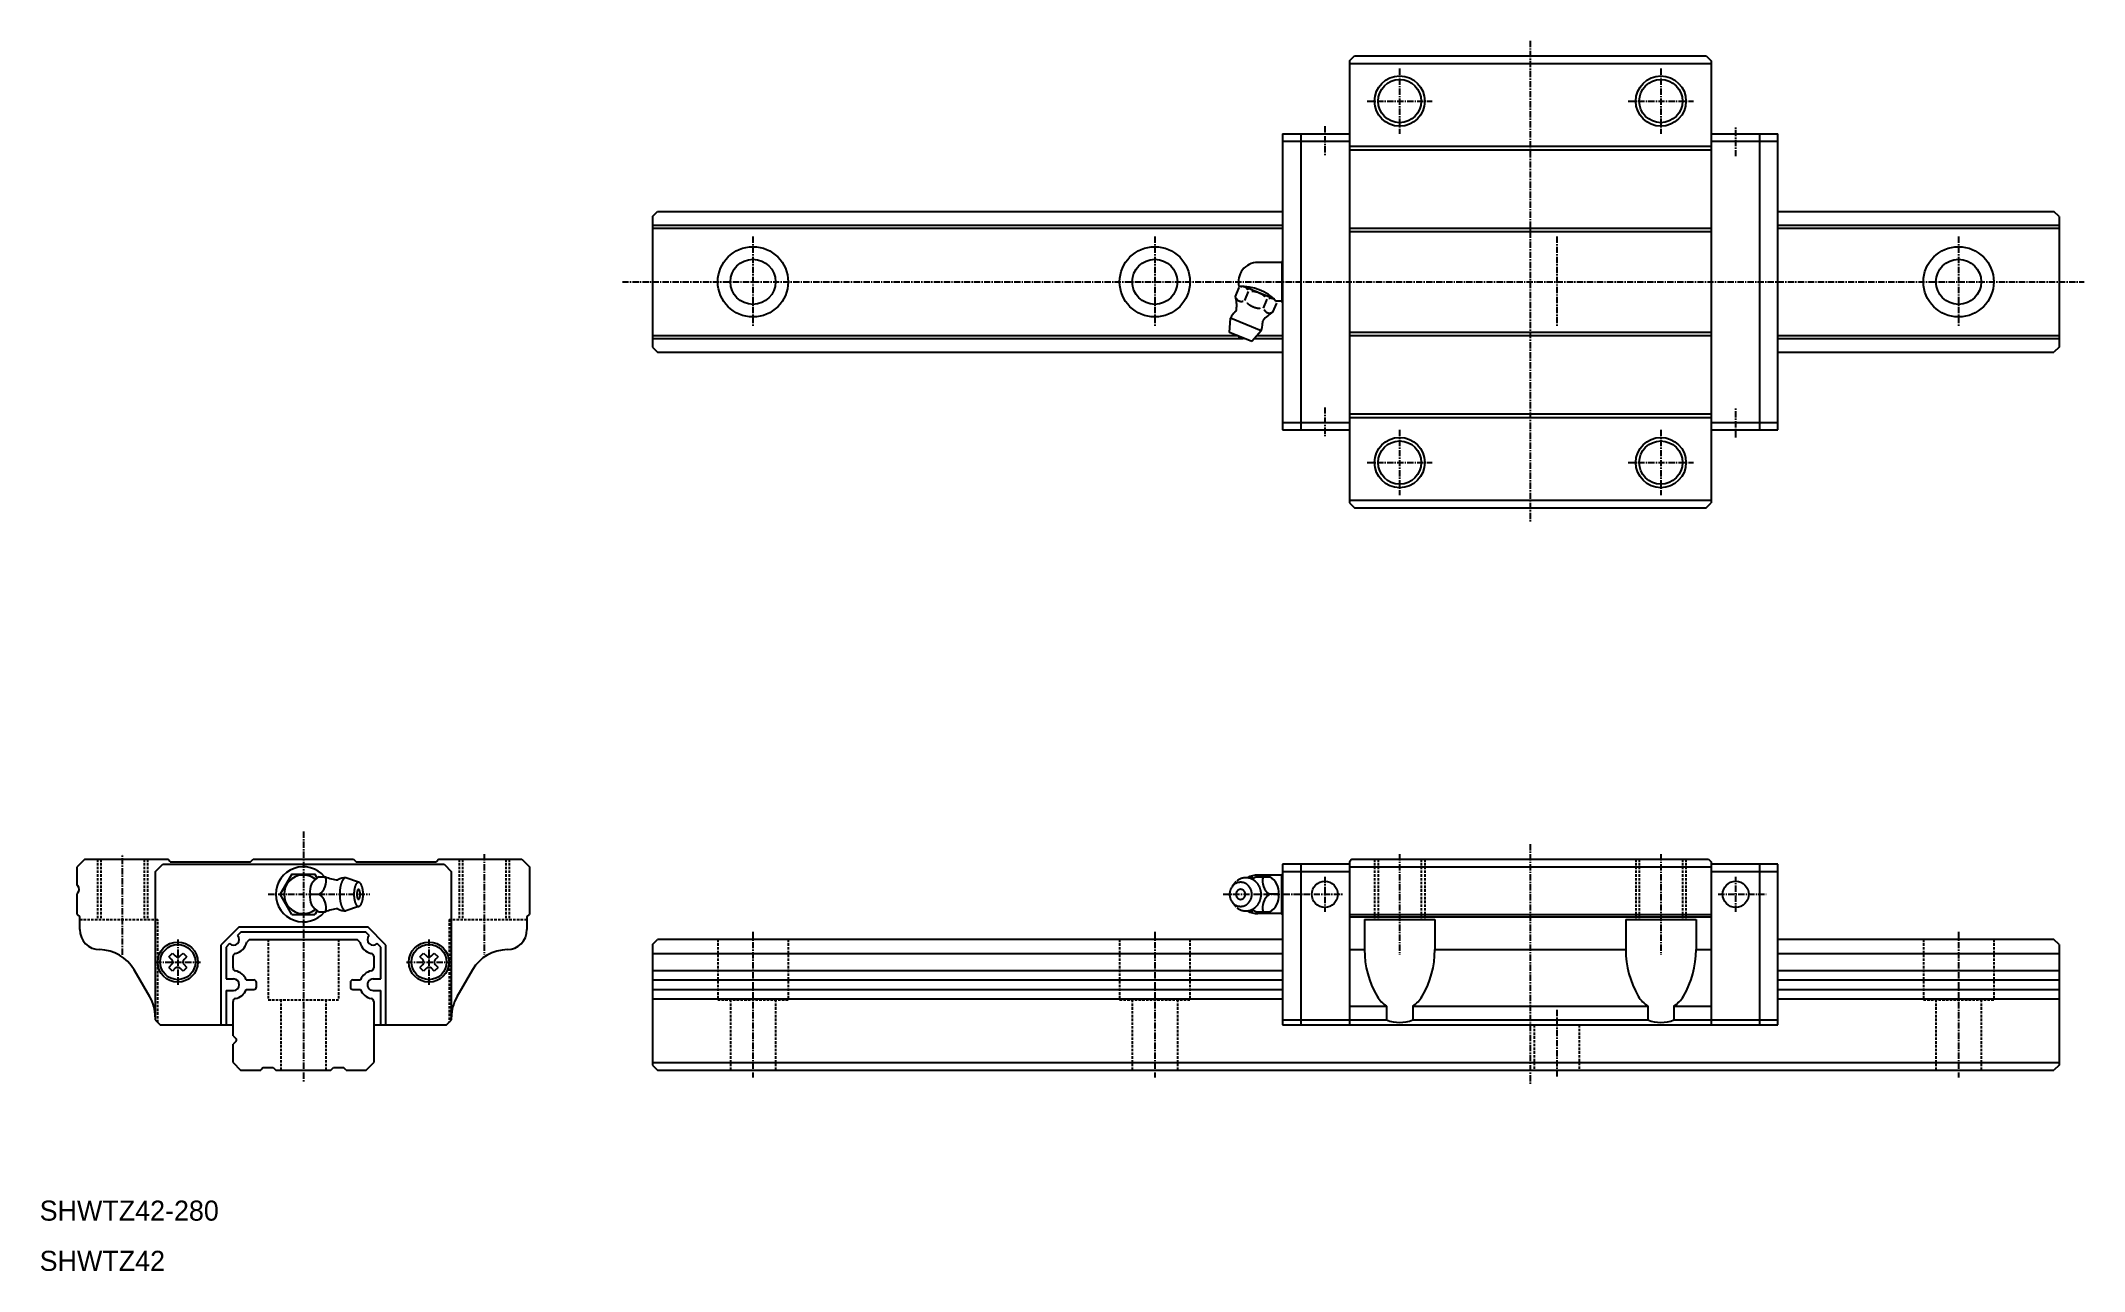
# Model space of a CAD drawing. Extents: x 10 to 417, y 10 to 255.
import ezdxf

# ---------------------------------------------------------------- set-up
doc = ezdxf.new("R2010")
doc.units = 0
doc.linetypes.add('CENTER', pattern=[2, 1.25, -0.25, 0.25, -0.25])
doc.linetypes.add('DASHED', pattern=[0.75, 0.5, -0.25])
doc.layers.get('0').update_dxf_attribs({"linetype": 'CONTINUOUS'})
doc.layers.add('CENTER', color=1, linetype='CENTER')

msp = doc.modelspace()

# ---------------------------------------------------------------- texts
at = {"color": 7, "linetype": 'CONTINUOUS'}
for s, p in [('SHWTZ42-280', (10, 20)), ('SHWTZ42', (10, 10))]:
    msp.add_text(s, height=4, dxfattribs=at).set_placement(p)

# ---------------------------------------------------------------- linework, layer by layer
at = {"color": 7, "linetype": 'CONTINUOUS'}
for p, q in [((270.74135, 251), (271.74135, 252)), ((270.74135, 251), (270.74135, 162.99992)), ((270.74135, 250.5), (342.74135, 250.5)), ((271.74135, 252), (341.74131, 252)), ((341.74131, 252), (342.74135, 250.99996)), ((342.74135, 250.99996), (342.74135, 163.00006)), ((257.44133, 236.5), (261.04134, 236.5)), ((257.44133, 236.5), (257.44133, 177.5)), ((261.04134, 236.5), (270.74135, 236.5)), ((261.04134, 236.49997), (261.04134, 177.50005)), ((342.74135, 236.5), (352.44136, 236.5)), ((352.44136, 236.5), (356.04137, 236.5)), ((352.44136, 177.50005), (352.44136, 236.49997)), ((356.04137, 177.5), (356.04137, 236.5)), ((257.44133, 235), (261.04134, 235)), ((261.04134, 235), (270.74135, 235)), ((270.74135, 234), (342.74135, 234)), ((270.74135, 233.29999), (342.74135, 233.29999)), ((342.74135, 235), (352.44136, 235)), ((352.44136, 235), (356.04137, 235)), ((132, 219.99999), (133.00001, 220.99998)), ((132, 220), (132, 194)), ((133.00003, 221), (257.44133, 221)), ((356.04137, 221), (410.99997, 221)), ((412, 219.99999), (410.99997, 221)), ((412, 220), (412, 194)), ((132, 218.26125), (257.44133, 218.26125)), ((132, 217.71124), (257.44133, 217.71124)), ((270.74135, 217.7), (342.74135, 217.7)), ((270.74135, 217), (342.74135, 217)), ((356.04137, 218.26125), (411.99193, 218.26125)), ((356.04137, 217.71124), (411.86523, 217.71124)), ((257.28455, 210.85), (252.49344, 210.85)), ((257.28457, 210.85), (257.44133, 211.12151)), ((257.28457, 210.85), (257.28457, 203.14999)), ((248.04082, 204.06224), (248.7847, 205.85812)), ((255.81175, 203.519), (249.64524, 206.07326)), ((249.91167, 203.2873), (250.65556, 205.08319)), ((253.65338, 201.73743), (254.39726, 203.53332)), ((246.87569, 196.93772), (247.07745, 199.77661)), ((253.17504, 197.2509), (247.07744, 199.77661)), ((255.52424, 200.9625), (256.26812, 202.75839)), ((257.28455, 203.15), (256.18831, 203.15)), ((257.44133, 202.87848), (257.28457, 203.14999)), ((132, 196.28876), (248.38222, 196.28876)), ((132, 195.73875), (249.61332, 195.73875)), ((251.31031, 195.10084), (246.87569, 196.93772)), ((253.17505, 197.2509), (251.31031, 195.10084)), ((251.86357, 195.73875), (257.44133, 195.73875)), ((252.34058, 196.28876), (257.44133, 196.28876)), ((270.74135, 197), (342.74135, 197)), ((270.74135, 196.29999), (342.74135, 196.29999)), ((356.04137, 196.28876), (412, 196.28876)), ((356.04137, 195.73875), (412, 195.73875)), ((132.00001, 194.00001), (133.00001, 193.00001)), ((133.00003, 193), (257.44133, 193)), ((356.04137, 193), (410.99998, 193)), ((411.99999, 194.00001), (410.99998, 193)), ((257.44133, 179), (261.04134, 179)), ((261.04134, 179), (270.74135, 179)), ((270.74135, 180.7), (342.74135, 180.7)), ((270.74135, 180), (342.74135, 180)), ((342.74135, 179), (352.44136, 179)), ((352.44136, 179), (356.04137, 179)), ((257.44133, 177.5), (261.04134, 177.5)), ((261.04134, 177.5), (270.74135, 177.5)), ((342.74135, 177.5), (352.44136, 177.5)), ((352.44136, 177.5), (356.04137, 177.5)), ((270.74135, 163.5), (342.74135, 163.5)), ((270.74135, 162.99992), (271.74127, 162)), ((341.74129, 162), (342.74135, 163.00006)), ((271.74127, 162), (341.74129, 162)), ((19, 92.00002), (17.5, 90.50002)), ((17.5, 86.78816), (17.5, 90.50002)), ((19, 92.00002), (35.5, 92.00002)), ((33, 89.5), (33, 60)), ((33.00004, 89.50001), (34.50004, 91)), ((34.50002, 91), (90.49995, 91)), ((36.00004, 91.5), (35.50004, 92)), ((36.00002, 91.50002), (52.00002, 91.50002)), ((52.00004, 91.5), (52.50003, 92)), ((52.50005, 92.00002), (72.5, 92.00002)), ((72.50001, 92.00001), (73.00001, 91.50001)), ((73, 91.50002), (88.99998, 91.50002)), ((89.5, 92.00002), (89, 91.50002)), ((89.5, 92.00002), (106, 92.00002)), ((90.5, 91), (92.00002, 89.49999)), ((92, 60), (92, 89.5)), ((106, 92.00002), (107.5, 90.50002)), ((107.5, 90.50002), (107.5, 80.99998)), ((261.04134, 91), (257.44133, 91)), ((257.44133, 91), (257.44133, 58.981)), ((261.04134, 89.5), (257.44133, 89.5)), ((261.04134, 91), (261.04134, 58.981)), ((270.74135, 91), (261.04134, 91)), ((270.74135, 89.5), (261.04134, 89.5)), ((271.24135, 91.99999), (270.74135, 91.49999)), ((270.74135, 91.49999), (270.74135, 58.981)), ((270.74135, 90.49999), (342.74136, 90.49999)), ((271.24135, 91.99999), (342.24136, 91.99999)), ((342.24136, 91.99999), (342.74136, 91.49999)), ((342.74136, 91.49999), (342.74136, 58.981)), ((352.44131, 91), (342.74136, 91)), ((352.44131, 89.5), (342.74136, 89.5)), ((356.04136, 91), (352.44131, 91)), ((352.44131, 58.981), (352.44131, 91)), ((356.04136, 89.5), (352.44131, 89.5)), ((356.04136, 58.981), (356.04136, 91)), ((17.6001, 86.68808), (17.5001, 86.78809)), ((60.19057, 89.00002), (57.88117, 85.00001)), ((60.19058, 89.00003), (62.5, 89.00003)), ((62.5, 89.00003), (64.80942, 89.00003)), ((65.21974, 88.28935), (64.80943, 89.00003)), ((65.64541, 88.5074), (66.92356, 88.5074)), ((73.48072, 87.4), (70.98625, 88.3)), ((248.223, 87.57802), (247.41736, 86.57178)), ((252.14025, 88.5074), (254.8247, 88.5074)), ((257.28455, 88.84999), (252.48924, 88.84999)), ((257.28455, 88.85), (257.37116, 89)), ((257.28455, 81.15001), (257.28455, 88.85)), ((257.44133, 89), (257.37116, 89)), ((17.5, 81), (17.5, 85.17381)), ((17.60011, 85.2739), (17.5001, 85.17388)), ((60.19057, 81.00001), (57.88117, 85.00002)), ((63.84953, 85), (65.64541, 85)), ((65.23242, 81.73264), (64.80943, 81)), ((65.64541, 81.4926), (66.92356, 81.4926)), ((73.48072, 82.6), (70.98625, 81.7)), ((248.223, 82.42199), (247.41736, 83.42822)), ((252.14025, 81.4926), (254.8247, 81.4926)), ((256.61271, 85), (254.81686, 85)), ((17.5, 81), (18, 80.5)), ((18, 77.98041), (18, 80.5)), ((49.70005, 78.49999), (46.10006, 74.89998)), ((50.11427, 77.5), (49.4203, 76.80602)), ((49.70003, 78.5), (75.29996, 78.5)), ((50.11424, 77.5), (74.88574, 77.5)), ((60.19058, 81), (62.5, 81)), ((62.5, 81), (64.80942, 81)), ((75.57975, 76.80602), (74.88578, 77.5)), ((78.90001, 74.89997), (75.3, 78.49999)), ((107, 80.49998), (107.5, 80.99998)), ((107, 80.49998), (107, 77.98041)), ((257.28455, 81.14999), (252.49344, 81.14999)), ((257.37116, 81.00001), (257.28455, 81.15001)), ((257.44133, 81), (257.37116, 81)), ((270.74135, 80.99999), (342.74136, 80.99999)), ((270.74135, 80.49999), (342.74136, 80.49999)), ((273.74135, 79.98099), (287.74135, 79.98099)), ((273.74135, 79.98099), (273.74135, 73.98099)), ((287.74135, 79.98099), (287.74135, 73.98099)), ((325.74135, 79.98099), (339.74135, 79.98099)), ((325.74135, 79.98099), (325.74135, 73.98099)), ((339.74135, 79.98099), (339.74135, 73.98099)), ((35.69124, 72.5661), (36.43394, 73.30881)), ((36.43391, 73.3088), (37.00504, 72.73768)), ((37.99499, 72.73767), (38.56612, 73.30879)), ((38.56614, 73.30881), (39.30884, 72.5661)), ((46.10001, 74.89998), (46.10001, 59)), ((47.10001, 74.48575), (47.10001, 68.15001)), ((47.79402, 75.17974), (47.10004, 74.48575)), ((51.78877, 75.99999), (51.23877, 75.45)), ((51.78876, 76), (73.21126, 76)), ((73.76127, 75.45001), (73.21127, 76.00001)), ((77.90002, 74.48575), (77.20603, 75.17974)), ((77.90001, 68.15001), (77.90001, 74.48575)), ((78.89999, 59), (78.89999, 74.89998)), ((85.69124, 72.5661), (86.43394, 73.30881)), ((86.43392, 73.3088), (87.00505, 72.73767)), ((87.99498, 72.73767), (88.56611, 73.3088)), ((88.56613, 73.30881), (89.30882, 72.56612)), ((132, 75), (132, 51)), ((132.00001, 75), (133.00003, 76)), ((257.44133, 76), (133.00003, 76)), ((270.74135, 73.98099), (273.74135, 73.98099)), ((287.74135, 73.98099), (325.74135, 73.98099)), ((339.74135, 73.98099), (342.74136, 73.98099)), ((410.99997, 76), (356.04136, 76)), ((411.99999, 75), (410.99997, 76)), ((412, 75), (412, 51)), ((31.92824, 64.57911), (28.80948, 69.98097)), ((35.69121, 72.5661), (36.26234, 71.99498)), ((36.26235, 71.00502), (35.69122, 70.4339)), ((36.43394, 69.69121), (35.69124, 70.43391)), ((37.00504, 70.26233), (36.43391, 69.69121)), ((38.56611, 69.6912), (37.99498, 70.26233)), ((39.30883, 70.4339), (38.56614, 69.69121)), ((38.73768, 71.99498), (39.30881, 72.5661)), ((39.30881, 70.43391), (38.73768, 71.00503)), ((48.5, 70.34673), (48.5, 72.65326)), ((76.5, 72.65326), (76.5, 70.34673)), ((85.69122, 72.5661), (86.26235, 71.99497)), ((86.26233, 71.00503), (85.69122, 70.43391)), ((86.43394, 69.69121), (85.69123, 70.43391)), ((87.00504, 70.26233), (86.43392, 69.69121)), ((88.56612, 69.6912), (87.99499, 70.26233)), ((89.30882, 70.43391), (88.56611, 69.69121)), ((88.73768, 71.99497), (89.30881, 72.5661)), ((89.30882, 70.4339), (88.73769, 71.00503)), ((96.1906, 69.98098), (93.07182, 64.5791)), ((132, 73.18713), (257.44133, 73.18713)), ((132, 69.81284), (257.44133, 69.81284)), ((356.04136, 73.18713), (412, 73.18713)), ((356.04136, 69.81284), (412, 69.81284)), ((47.10001, 68.15001), (48.60001, 68.15001)), ((47.10001, 65.85001), (47.10001, 59)), ((47.10001, 65.85001), (48.60001, 65.85001)), ((51.11923, 67.95), (52.65001, 67.95)), ((51.11923, 66.04999), (52.65001, 66.04999)), ((53.15001, 66.54999), (53.15001, 67.45)), ((71.85001, 67.45), (71.85001, 66.54999)), ((72.35001, 67.95), (73.88078, 67.95)), ((72.35001, 66.04999), (73.88078, 66.04999)), ((76.40001, 68.15001), (77.90001, 68.15001)), ((76.40001, 65.85001), (77.90001, 65.85001)), ((77.90001, 59), (77.90001, 65.85001)), ((132, 67.95), (257.44133, 67.95)), ((132, 66.04999), (257.44133, 66.04999)), ((356.04136, 67.95), (412, 67.95)), ((356.04136, 66.04999), (412, 66.04999)), ((48.5, 56.845), (48.5, 63.65327)), ((76.5, 63.65327), (76.5, 51.50002)), ((132, 64.18715), (257.44133, 64.18715)), ((270.74135, 62.72267), (278.14325, 62.72267)), ((278.14325, 62.72269), (278.14325, 59.981)), ((283.33943, 62.72269), (283.33943, 59.981)), ((283.33943, 62.72267), (330.14325, 62.72267)), ((330.14325, 62.72269), (330.14325, 59.981)), ((335.33943, 62.72269), (335.33943, 59.981)), ((335.33943, 62.72267), (342.74136, 62.72267)), ((356.04136, 64.18715), (412, 64.18715)), ((33.00003, 60.00001), (34.00005, 59)), ((34.00005, 59), (48.5, 59)), ((76.5, 59), (90.99998, 59)), ((90.99999, 59.00002), (92.00001, 60.00003)), ((257.44133, 59.981), (261.04134, 59.981)), ((257.44133, 58.981), (261.04134, 58.981)), ((261.04134, 59.981), (270.74135, 59.981)), ((261.04134, 58.981), (270.74135, 58.981)), ((270.74135, 59.981), (278.14325, 59.981)), ((270.74135, 58.981), (342.74136, 58.981)), ((283.33943, 59.981), (330.14325, 59.981)), ((335.33943, 59.981), (342.74136, 59.981)), ((342.74136, 59.981), (352.44131, 59.981)), ((342.74136, 58.981), (352.44131, 58.981)), ((352.44131, 59.981), (356.04136, 59.981)), ((352.44131, 58.981), (356.04136, 58.981)), ((48.5, 51.50002), (48.5, 55.155)), ((48.50002, 56.84498), (49.09751, 56.24749)), ((49.09752, 55.75251), (48.50002, 55.15501)), ((48.50003, 51.50002), (50.00003, 50.00002)), ((50, 50), (54, 50)), ((54.50005, 50.50002), (54.00005, 50.00002)), ((54.5, 50.5), (56.5, 50.5)), ((56.50003, 50.50001), (57.00003, 50.00001)), ((57.00002, 50), (68, 50)), ((68.00003, 50), (68.50003, 50.5)), ((68.5, 50.5), (70.5, 50.5)), ((71.00002, 50.00002), (70.50002, 50.50002)), ((71, 50), (75, 50)), ((75.00001, 50), (76.50001, 51.5)), ((132, 51.50002), (412, 51.50002)), ((132, 51.00001), (133, 50.00001)), ((133, 50), (410.99999, 50)), ((412, 51.00001), (410.99999, 50))]:
    msp.add_line(p, q, dxfattribs=at)
at = {"color": 3, "linetype": 'DASHED'}
for p, q in [((21.5, 92.00002), (21.5, 79.98099)), ((22.2, 92.00002), (22.2, 79.98099)), ((30.8, 92.00002), (30.8, 79.98099)), ((31.5, 92.00002), (31.5, 79.98099)), ((93.5, 92.00002), (93.5, 79.98099)), ((94.2, 92.00002), (94.2, 79.98099)), ((102.8, 92.00002), (102.8, 79.98099)), ((103.5, 92.00002), (103.5, 79.98099)), ((275.74135, 91.99999), (275.74135, 79.98099)), ((276.44135, 91.99999), (276.44135, 79.98099)), ((285.04135, 91.99999), (285.04135, 79.98099)), ((285.74135, 91.99999), (285.74135, 79.98099)), ((327.74135, 91.99999), (327.74135, 79.98099)), ((328.44135, 91.99999), (328.44135, 79.98099)), ((337.04135, 91.99999), (337.04135, 79.98099)), ((337.74135, 91.99999), (337.74135, 79.98099)), ((18, 79.98099), (33.5, 79.98099)), ((33.5, 59.50002), (33.5, 79.98099)), ((91.5, 79.98099), (91.5, 59.50002)), ((91.5, 79.98099), (107, 79.98099)), ((55.5, 76), (55.5, 64)), ((69.5, 76), (69.5, 64)), ((145, 76), (145, 64)), ((159, 76), (159, 64)), ((225, 76), (225, 64)), ((239, 76), (239, 64)), ((385, 76), (385, 64)), ((399, 76), (399, 64)), ((55.5, 64), (69.5, 64)), ((58, 64), (58, 50)), ((67, 64), (67, 50)), ((145, 64), (159, 64)), ((147.5, 64), (147.5, 50)), ((156.5, 64), (156.5, 50)), ((225, 64), (239, 64)), ((227.5, 64), (227.5, 50)), ((236.5, 64), (236.5, 50)), ((385, 64), (399, 64)), ((387.5, 64), (387.5, 50)), ((396.5, 64), (396.5, 50)), ((307.5, 58.981), (307.5, 50)), ((316.5, 58.981), (316.5, 50))]:
    msp.add_line(p, q, dxfattribs=at)
at = {"color": 7, "linetype": 'CONTINUOUS'}
for points in [[(248.179, 203.739, 0), (248.186, 203.727, 0), (248.193, 203.715, 0), (248.2, 203.703, 0), (248.207, 203.691, 0), (248.214, 203.68, 0), (248.221, 203.668, 0), (248.229, 203.656, 0), (248.236, 203.645, 0), (248.244, 203.634, 0), (248.251, 203.623, 0), (248.259, 203.611, 0), (248.267, 203.6, 0), (248.275, 203.589, 0), (248.283, 203.579, 0), (248.291, 203.568, 0), (248.299, 203.557, 0), (248.307, 203.547, 0), (248.315, 203.537, 0), (248.324, 203.526, 0), (248.332, 203.516, 0), (248.341, 203.506, 0), (248.349, 203.496, 0), (248.358, 203.486, 0), (248.367, 203.477, 0), (248.375, 203.467, 0), (248.384, 203.458, 0), (248.393, 203.448, 0), (248.402, 203.439, 0), (248.411, 203.43, 0), (248.421, 203.421, 0), (248.43, 203.412, 0), (248.439, 203.403, 0), (248.449, 203.395, 0), (248.458, 203.386, 0), (248.468, 203.378, 0), (248.477, 203.369, 0), (248.487, 203.361, 0), (248.497, 203.353, 0), (248.507, 203.345, 0), (248.517, 203.337, 0), (248.527, 203.33, 0), (248.537, 203.322, 0), (248.547, 203.315, 0), (248.557, 203.307, 0), (248.567, 203.3, 0), (248.578, 203.293, 0), (248.588, 203.286, 0), (248.599, 203.279, 0), (248.609, 203.272, 0), (248.62, 203.266, 0), (248.63, 203.259, 0), (248.641, 203.253, 0), (248.652, 203.247, 0), (248.663, 203.241, 0), (248.674, 203.235, 0), (248.684, 203.229, 0), (248.695, 203.223, 0), (248.707, 203.218, 0), (248.718, 203.212, 0), (248.729, 203.207, 0), (248.74, 203.202, 0), (248.751, 203.197, 0), (248.763, 203.192, 0), (248.774, 203.187, 0), (248.786, 203.182, 0), (248.797, 203.178, 0), (248.809, 203.173, 0), (248.82, 203.169, 0), (248.832, 203.165, 0), (248.844, 203.161, 0), (248.855, 203.157, 0), (248.867, 203.153, 0), (248.879, 203.15, 0), (248.891, 203.146, 0), (248.903, 203.143, 0), (248.915, 203.14, 0), (248.927, 203.136, 0), (248.939, 203.133, 0), (248.951, 203.131, 0), (248.964, 203.128, 0), (248.976, 203.125, 0), (248.988, 203.123, 0), (249, 203.121, 0), (249.013, 203.119, 0), (249.025, 203.116, 0), (249.038, 203.115, 0), (249.05, 203.113, 0), (249.063, 203.111, 0), (249.075, 203.11, 0), (249.088, 203.108, 0), (249.1, 203.107, 0), (249.113, 203.106, 0), (249.126, 203.105, 0), (249.138, 203.104, 0), (249.151, 203.104, 0), (249.164, 203.103, 0), (249.177, 203.103, 0), (249.19, 203.102, 0), (249.202, 203.102, 0), (249.215, 203.102, 0), (249.228, 203.102, 0), (249.241, 203.103, 0), (249.254, 203.103, 0), (249.267, 203.104, 0), (249.28, 203.104, 0), (249.293, 203.105, 0), (249.306, 203.106, 0), (249.32, 203.107, 0), (249.333, 203.108, 0), (249.346, 203.11, 0), (249.359, 203.111, 0), (249.372, 203.113, 0), (249.386, 203.114, 0), (249.399, 203.116, 0), (249.412, 203.118, 0), (249.425, 203.121, 0), (249.439, 203.123, 0), (249.452, 203.125, 0), (249.465, 203.128, 0), (249.479, 203.13, 0), (249.492, 203.133, 0), (249.505, 203.136, 0), (249.519, 203.139, 0), (249.532, 203.143, 0), (249.545, 203.146, 0), (249.559, 203.149, 0), (249.572, 203.153, 0), (249.586, 203.157, 0)], [(250.517, 205.406, 0), (250.511, 205.418, 0), (250.504, 205.43, 0), (250.497, 205.442, 0), (250.489, 205.454, 0), (250.482, 205.466, 0), (250.475, 205.477, 0), (250.468, 205.489, 0), (250.46, 205.5, 0), (250.453, 205.512, 0), (250.445, 205.523, 0), (250.437, 205.534, 0), (250.43, 205.545, 0), (250.422, 205.556, 0), (250.414, 205.567, 0), (250.406, 205.577, 0), (250.398, 205.588, 0), (250.389, 205.599, 0), (250.381, 205.609, 0), (250.373, 205.619, 0), (250.364, 205.629, 0), (250.356, 205.639, 0), (250.347, 205.649, 0), (250.339, 205.659, 0), (250.33, 205.669, 0), (250.321, 205.678, 0), (250.312, 205.688, 0), (250.303, 205.697, 0), (250.294, 205.706, 0), (250.285, 205.716, 0), (250.276, 205.725, 0), (250.266, 205.733, 0), (250.257, 205.742, 0), (250.248, 205.751, 0), (250.238, 205.759, 0), (250.229, 205.768, 0), (250.219, 205.776, 0), (250.209, 205.784, 0), (250.199, 205.792, 0), (250.19, 205.8, 0), (250.18, 205.808, 0), (250.17, 205.816, 0), (250.16, 205.823, 0), (250.149, 205.831, 0), (250.139, 205.838, 0), (250.129, 205.845, 0), (250.119, 205.853, 0), (250.108, 205.859, 0), (250.098, 205.866, 0), (250.087, 205.873, 0), (250.077, 205.88, 0), (250.066, 205.886, 0), (250.055, 205.892, 0), (250.045, 205.899, 0), (250.034, 205.905, 0), (250.023, 205.911, 0), (250.012, 205.917, 0), (250.001, 205.922, 0), (249.99, 205.928, 0), (249.979, 205.933, 0), (249.968, 205.939, 0), (249.956, 205.944, 0), (249.945, 205.949, 0), (249.934, 205.954, 0), (249.922, 205.959, 0), (249.911, 205.963, 0), (249.899, 205.968, 0), (249.888, 205.972, 0), (249.876, 205.976, 0), (249.864, 205.981, 0), (249.853, 205.985, 0), (249.841, 205.988, 0), (249.829, 205.992, 0), (249.817, 205.996, 0), (249.805, 205.999, 0), (249.793, 206.003, 0), (249.781, 206.006, 0), (249.769, 206.009, 0), (249.757, 206.012, 0), (249.745, 206.015, 0), (249.733, 206.017, 0), (249.721, 206.02, 0), (249.708, 206.022, 0), (249.696, 206.025, 0), (249.684, 206.027, 0), (249.671, 206.029, 0), (249.659, 206.031, 0), (249.646, 206.033, 0), (249.634, 206.034, 0), (249.621, 206.036, 0), (249.609, 206.037, 0), (249.596, 206.038, 0), (249.583, 206.039, 0), (249.571, 206.04, 0), (249.558, 206.041, 0), (249.545, 206.042, 0), (249.532, 206.042, 0), (249.52, 206.043, 0), (249.507, 206.043, 0), (249.494, 206.043, 0), (249.481, 206.043, 0), (249.468, 206.043, 0), (249.455, 206.043, 0), (249.442, 206.042, 0), (249.429, 206.042, 0), (249.416, 206.041, 0), (249.403, 206.04, 0), (249.39, 206.039, 0), (249.377, 206.038, 0), (249.364, 206.037, 0), (249.35, 206.036, 0), (249.337, 206.034, 0), (249.324, 206.033, 0), (249.311, 206.031, 0), (249.298, 206.029, 0), (249.284, 206.027, 0), (249.271, 206.025, 0), (249.258, 206.023, 0), (249.244, 206.02, 0), (249.231, 206.018, 0), (249.218, 206.015, 0), (249.204, 206.012, 0), (249.191, 206.009, 0), (249.178, 206.006, 0), (249.164, 206.003, 0), (249.151, 206, 0), (249.138, 205.996, 0), (249.124, 205.992, 0), (249.111, 205.989, 0)], [(253.923, 204.035, 0), (253.906, 204.05, 0), (253.889, 204.065, 0), (253.872, 204.08, 0), (253.855, 204.095, 0), (253.838, 204.11, 0), (253.821, 204.124, 0), (253.803, 204.139, 0), (253.786, 204.153, 0), (253.769, 204.168, 0), (253.751, 204.182, 0), (253.734, 204.196, 0), (253.716, 204.21, 0), (253.699, 204.224, 0), (253.681, 204.238, 0), (253.663, 204.252, 0), (253.646, 204.266, 0), (253.628, 204.279, 0), (253.61, 204.293, 0), (253.592, 204.306, 0), (253.574, 204.319, 0), (253.556, 204.333, 0), (253.538, 204.346, 0), (253.52, 204.359, 0), (253.501, 204.371, 0), (253.483, 204.384, 0), (253.465, 204.397, 0), (253.446, 204.409, 0), (253.428, 204.422, 0), (253.409, 204.434, 0), (253.391, 204.446, 0), (253.372, 204.458, 0), (253.354, 204.47, 0), (253.335, 204.482, 0), (253.316, 204.494, 0), (253.297, 204.506, 0), (253.278, 204.517, 0), (253.259, 204.529, 0), (253.24, 204.54, 0), (253.221, 204.551, 0), (253.202, 204.562, 0), (253.183, 204.573, 0), (253.164, 204.584, 0), (253.145, 204.595, 0), (253.125, 204.606, 0), (253.106, 204.616, 0), (253.087, 204.627, 0), (253.067, 204.637, 0), (253.048, 204.647, 0), (253.028, 204.657, 0), (253.008, 204.667, 0), (252.989, 204.677, 0), (252.969, 204.687, 0), (252.949, 204.697, 0), (252.929, 204.706, 0), (252.909, 204.716, 0), (252.89, 204.725, 0), (252.87, 204.734, 0), (252.85, 204.744, 0), (252.83, 204.753, 0), (252.809, 204.762, 0), (252.789, 204.77, 0), (252.769, 204.779, 0), (252.749, 204.788, 0), (252.728, 204.796, 0), (252.708, 204.804, 0), (252.688, 204.813, 0), (252.667, 204.821, 0), (252.647, 204.829, 0), (252.626, 204.837, 0), (252.606, 204.845, 0), (252.585, 204.852, 0), (252.564, 204.86, 0), (252.544, 204.867, 0), (252.523, 204.875, 0), (252.502, 204.882, 0), (252.481, 204.889, 0), (252.461, 204.896, 0), (252.44, 204.903, 0), (252.419, 204.91, 0), (252.398, 204.916, 0), (252.377, 204.923, 0), (252.355, 204.929, 0), (252.334, 204.936, 0), (252.313, 204.942, 0), (252.292, 204.948, 0), (252.271, 204.954, 0), (252.249, 204.96, 0), (252.228, 204.966, 0), (252.207, 204.971, 0), (252.185, 204.977, 0), (252.164, 204.982, 0), (252.142, 204.988, 0), (252.121, 204.993, 0), (252.099, 204.998, 0), (252.078, 205.003, 0), (252.056, 205.008, 0), (252.034, 205.012, 0), (252.013, 205.017, 0), (251.991, 205.022, 0), (251.969, 205.026, 0), (251.947, 205.03, 0), (251.925, 205.034, 0), (251.904, 205.038, 0), (251.882, 205.042, 0), (251.86, 205.046, 0), (251.838, 205.05, 0), (251.816, 205.053, 0), (251.794, 205.057, 0), (251.771, 205.06, 0), (251.749, 205.064, 0), (251.727, 205.067, 0), (251.705, 205.07, 0), (251.683, 205.073, 0), (251.66, 205.075, 0), (251.638, 205.078, 0), (251.616, 205.081, 0), (251.593, 205.083, 0), (251.571, 205.085, 0), (251.549, 205.088, 0), (251.526, 205.09, 0), (251.504, 205.092, 0), (251.481, 205.093, 0), (251.459, 205.095, 0), (251.436, 205.097, 0), (251.413, 205.098, 0), (251.391, 205.1, 0), (251.368, 205.101, 0), (251.345, 205.102, 0)], [(256.13, 203.081, 0), (256.123, 203.093, 0), (256.116, 203.105, 0), (256.109, 203.117, 0), (256.102, 203.129, 0), (256.095, 203.141, 0), (256.088, 203.153, 0), (256.08, 203.164, 0), (256.073, 203.176, 0), (256.065, 203.187, 0), (256.058, 203.198, 0), (256.05, 203.209, 0), (256.042, 203.22, 0), (256.034, 203.231, 0), (256.026, 203.242, 0), (256.018, 203.253, 0), (256.01, 203.263, 0), (256.002, 203.274, 0), (255.994, 203.284, 0), (255.985, 203.294, 0), (255.977, 203.304, 0), (255.968, 203.315, 0), (255.96, 203.324, 0), (255.951, 203.334, 0), (255.942, 203.344, 0), (255.934, 203.354, 0), (255.925, 203.363, 0), (255.916, 203.372, 0), (255.907, 203.382, 0), (255.897, 203.391, 0), (255.888, 203.4, 0), (255.879, 203.409, 0), (255.87, 203.417, 0), (255.86, 203.426, 0), (255.851, 203.435, 0), (255.841, 203.443, 0), (255.831, 203.451, 0), (255.822, 203.46, 0), (255.812, 203.468, 0), (255.802, 203.476, 0), (255.792, 203.483, 0), (255.782, 203.491, 0), (255.772, 203.499, 0), (255.762, 203.506, 0), (255.752, 203.513, 0), (255.742, 203.521, 0), (255.731, 203.528, 0), (255.721, 203.535, 0), (255.71, 203.542, 0), (255.7, 203.548, 0), (255.689, 203.555, 0), (255.679, 203.561, 0), (255.668, 203.568, 0), (255.657, 203.574, 0), (255.646, 203.58, 0), (255.635, 203.586, 0), (255.624, 203.592, 0), (255.613, 203.597, 0), (255.602, 203.603, 0), (255.591, 203.608, 0), (255.58, 203.614, 0), (255.569, 203.619, 0), (255.558, 203.624, 0), (255.546, 203.629, 0), (255.535, 203.634, 0), (255.523, 203.638, 0), (255.512, 203.643, 0), (255.5, 203.647, 0), (255.489, 203.652, 0), (255.477, 203.656, 0), (255.465, 203.66, 0), (255.453, 203.664, 0), (255.442, 203.667, 0), (255.43, 203.671, 0), (255.418, 203.675, 0), (255.406, 203.678, 0), (255.394, 203.681, 0), (255.382, 203.684, 0), (255.37, 203.687, 0), (255.358, 203.69, 0), (255.345, 203.693, 0), (255.333, 203.695, 0), (255.321, 203.698, 0), (255.309, 203.7, 0), (255.296, 203.702, 0), (255.284, 203.704, 0), (255.271, 203.706, 0), (255.259, 203.708, 0), (255.246, 203.709, 0), (255.234, 203.711, 0), (255.221, 203.712, 0), (255.209, 203.713, 0), (255.196, 203.715, 0), (255.183, 203.716, 0), (255.171, 203.716, 0), (255.158, 203.717, 0), (255.145, 203.718, 0), (255.132, 203.718, 0), (255.119, 203.718, 0), (255.106, 203.718, 0), (255.094, 203.718, 0), (255.081, 203.718, 0), (255.068, 203.718, 0), (255.055, 203.718, 0), (255.042, 203.717, 0), (255.029, 203.716, 0), (255.016, 203.716, 0), (255.002, 203.715, 0), (254.989, 203.714, 0), (254.976, 203.712, 0), (254.963, 203.711, 0), (254.95, 203.71, 0), (254.937, 203.708, 0), (254.923, 203.706, 0), (254.91, 203.704, 0), (254.897, 203.702, 0), (254.884, 203.7, 0), (254.87, 203.698, 0), (254.857, 203.695, 0), (254.844, 203.693, 0), (254.83, 203.69, 0), (254.817, 203.687, 0), (254.804, 203.684, 0), (254.79, 203.681, 0), (254.777, 203.678, 0), (254.764, 203.675, 0), (254.75, 203.671, 0), (254.737, 203.668, 0), (254.723, 203.664, 0)], [(250.386, 202.786, 0), (250.403, 202.771, 0), (250.42, 202.756, 0), (250.437, 202.741, 0), (250.454, 202.726, 0), (250.471, 202.711, 0), (250.488, 202.696, 0), (250.505, 202.682, 0), (250.523, 202.667, 0), (250.54, 202.653, 0), (250.558, 202.638, 0), (250.575, 202.624, 0), (250.593, 202.61, 0), (250.61, 202.596, 0), (250.628, 202.582, 0), (250.645, 202.569, 0), (250.663, 202.555, 0), (250.681, 202.541, 0), (250.699, 202.528, 0), (250.717, 202.514, 0), (250.735, 202.501, 0), (250.753, 202.488, 0), (250.771, 202.475, 0), (250.789, 202.462, 0), (250.807, 202.449, 0), (250.826, 202.436, 0), (250.844, 202.424, 0), (250.862, 202.411, 0), (250.881, 202.399, 0), (250.899, 202.387, 0), (250.918, 202.374, 0), (250.937, 202.362, 0), (250.955, 202.35, 0), (250.974, 202.339, 0), (250.993, 202.327, 0), (251.012, 202.315, 0), (251.031, 202.304, 0), (251.05, 202.292, 0), (251.069, 202.281, 0), (251.088, 202.27, 0), (251.107, 202.258, 0), (251.126, 202.247, 0), (251.145, 202.237, 0), (251.164, 202.226, 0), (251.184, 202.215, 0), (251.203, 202.204, 0), (251.222, 202.194, 0), (251.242, 202.184, 0), (251.261, 202.173, 0), (251.281, 202.163, 0), (251.301, 202.153, 0), (251.32, 202.143, 0), (251.34, 202.134, 0), (251.36, 202.124, 0), (251.38, 202.114, 0), (251.399, 202.105, 0), (251.419, 202.095, 0), (251.439, 202.086, 0), (251.459, 202.077, 0), (251.479, 202.068, 0), (251.5, 202.059, 0), (251.52, 202.05, 0), (251.54, 202.042, 0), (251.56, 202.033, 0), (251.58, 202.024, 0), (251.601, 202.016, 0), (251.621, 202.008, 0), (251.642, 202, 0), (251.662, 201.992, 0), (251.683, 201.984, 0), (251.703, 201.976, 0), (251.724, 201.968, 0), (251.744, 201.961, 0), (251.765, 201.953, 0), (251.786, 201.946, 0), (251.807, 201.939, 0), (251.828, 201.932, 0), (251.848, 201.925, 0), (251.869, 201.918, 0), (251.89, 201.911, 0), (251.911, 201.904, 0), (251.932, 201.898, 0), (251.953, 201.891, 0), (251.975, 201.885, 0), (251.996, 201.879, 0), (252.017, 201.873, 0), (252.038, 201.867, 0), (252.06, 201.861, 0), (252.081, 201.855, 0), (252.102, 201.849, 0), (252.124, 201.844, 0), (252.145, 201.838, 0), (252.167, 201.833, 0), (252.188, 201.828, 0), (252.21, 201.823, 0), (252.231, 201.818, 0), (252.253, 201.813, 0), (252.275, 201.808, 0), (252.296, 201.804, 0), (252.318, 201.799, 0), (252.34, 201.795, 0), (252.362, 201.79, 0), (252.384, 201.786, 0), (252.405, 201.782, 0), (252.427, 201.778, 0), (252.449, 201.774, 0), (252.471, 201.771, 0), (252.493, 201.767, 0), (252.515, 201.764, 0), (252.538, 201.76, 0), (252.56, 201.757, 0), (252.582, 201.754, 0), (252.604, 201.751, 0), (252.626, 201.748, 0), (252.649, 201.745, 0), (252.671, 201.743, 0), (252.693, 201.74, 0), (252.716, 201.738, 0), (252.738, 201.735, 0), (252.76, 201.733, 0), (252.783, 201.731, 0), (252.805, 201.729, 0), (252.828, 201.727, 0), (252.85, 201.725, 0), (252.873, 201.724, 0), (252.896, 201.722, 0), (252.918, 201.721, 0), (252.941, 201.72, 0), (252.963, 201.719, 0)], [(253.792, 201.415, 0), (253.798, 201.402, 0), (253.805, 201.39, 0), (253.812, 201.378, 0), (253.819, 201.367, 0), (253.827, 201.355, 0), (253.834, 201.343, 0), (253.841, 201.332, 0), (253.849, 201.32, 0), (253.856, 201.309, 0), (253.864, 201.298, 0), (253.872, 201.287, 0), (253.879, 201.276, 0), (253.887, 201.265, 0), (253.895, 201.254, 0), (253.903, 201.243, 0), (253.911, 201.233, 0), (253.92, 201.222, 0), (253.928, 201.212, 0), (253.936, 201.201, 0), (253.945, 201.191, 0), (253.953, 201.181, 0), (253.962, 201.171, 0), (253.97, 201.162, 0), (253.979, 201.152, 0), (253.988, 201.142, 0), (253.997, 201.133, 0), (254.006, 201.123, 0), (254.015, 201.114, 0), (254.024, 201.105, 0), (254.033, 201.096, 0), (254.043, 201.087, 0), (254.052, 201.078, 0), (254.061, 201.07, 0), (254.071, 201.061, 0), (254.08, 201.053, 0), (254.09, 201.044, 0), (254.1, 201.036, 0), (254.11, 201.028, 0), (254.119, 201.02, 0), (254.129, 201.012, 0), (254.139, 201.005, 0), (254.149, 200.997, 0), (254.159, 200.99, 0), (254.17, 200.982, 0), (254.18, 200.975, 0), (254.19, 200.968, 0), (254.201, 200.961, 0), (254.211, 200.954, 0), (254.222, 200.948, 0), (254.232, 200.941, 0), (254.243, 200.935, 0), (254.254, 200.928, 0), (254.264, 200.922, 0), (254.275, 200.916, 0), (254.286, 200.91, 0), (254.297, 200.904, 0), (254.308, 200.898, 0), (254.319, 200.893, 0), (254.33, 200.887, 0), (254.341, 200.882, 0), (254.353, 200.877, 0), (254.364, 200.872, 0), (254.375, 200.867, 0), (254.387, 200.862, 0), (254.398, 200.857, 0), (254.41, 200.853, 0), (254.421, 200.848, 0), (254.433, 200.844, 0), (254.445, 200.84, 0), (254.456, 200.836, 0), (254.468, 200.832, 0), (254.48, 200.828, 0), (254.492, 200.825, 0), (254.504, 200.821, 0), (254.516, 200.818, 0), (254.528, 200.815, 0), (254.54, 200.812, 0), (254.552, 200.809, 0), (254.564, 200.806, 0), (254.576, 200.803, 0), (254.588, 200.801, 0), (254.601, 200.798, 0), (254.613, 200.796, 0), (254.625, 200.794, 0), (254.638, 200.792, 0), (254.65, 200.79, 0), (254.663, 200.788, 0), (254.675, 200.786, 0), (254.688, 200.785, 0), (254.7, 200.784, 0), (254.713, 200.782, 0), (254.725, 200.781, 0), (254.738, 200.78, 0), (254.751, 200.78, 0), (254.764, 200.779, 0), (254.776, 200.778, 0), (254.789, 200.778, 0), (254.802, 200.778, 0), (254.815, 200.777, 0), (254.828, 200.777, 0), (254.841, 200.778, 0), (254.854, 200.778, 0), (254.867, 200.778, 0), (254.88, 200.779, 0), (254.893, 200.779, 0), (254.906, 200.78, 0), (254.919, 200.781, 0), (254.932, 200.782, 0), (254.945, 200.783, 0), (254.958, 200.785, 0), (254.972, 200.786, 0), (254.985, 200.788, 0), (254.998, 200.79, 0), (255.011, 200.792, 0), (255.025, 200.794, 0), (255.038, 200.796, 0), (255.051, 200.798, 0), (255.064, 200.8, 0), (255.078, 200.803, 0), (255.091, 200.806, 0), (255.104, 200.808, 0), (255.118, 200.811, 0), (255.131, 200.814, 0), (255.145, 200.818, 0), (255.158, 200.821, 0), (255.171, 200.825, 0), (255.185, 200.828, 0), (255.198, 200.832, 0)], [(70.9863, 88.3, 0), (70.9553, 88.299, 0), (70.9243, 88.296, 0), (70.8933, 88.2911, 0), (70.8625, 88.2841, 0), (70.8317, 88.2752, 0), (70.801, 88.2643, 0), (70.7704, 88.2514, 0), (70.7399, 88.2366, 0), (70.7096, 88.2198, 0), (70.6794, 88.2011, 0), (70.6494, 88.1805, 0), (70.6197, 88.1579, 0), (70.5901, 88.1334, 0), (70.5608, 88.1071, 0), (70.5318, 88.0789, 0), (70.503, 88.0488, 0), (70.4745, 88.0169, 0), (70.4463, 87.9832, 0), (70.4185, 87.9476, 0), (70.3909, 87.9103, 0), (70.3638, 87.8713, 0), (70.337, 87.8305, 0), (70.3106, 87.788, 0), (70.2846, 87.7438, 0), (70.2591, 87.698, 0), (70.234, 87.6506, 0), (70.2093, 87.6015, 0), (70.1851, 87.5509, 0), (70.1614, 87.4988, 0), (70.1382, 87.4451, 0), (70.1155, 87.39, 0), (70.0933, 87.3335, 0), (70.0716, 87.2755, 0), (70.0505, 87.2161, 0), (70.03, 87.1555, 0), (70.0101, 87.0935, 0), (69.9907, 87.0303, 0), (69.9719, 86.9658, 0), (69.9538, 86.9002, 0), (69.9362, 86.8334, 0), (69.9193, 86.7655, 0), (69.9031, 86.6965, 0), (69.8875, 86.6266, 0), (69.8725, 86.5556, 0), (69.8582, 86.4837, 0), (69.8446, 86.4109, 0), (69.8317, 86.3373, 0), (69.8195, 86.2629, 0), (69.808, 86.1877, 0), (69.7972, 86.1117, 0), (69.7871, 86.0351, 0), (69.7778, 85.9579, 0), (69.7691, 85.8802, 0), (69.7612, 85.8018, 0), (69.7541, 85.723, 0), (69.7477, 85.6438, 0), (69.742, 85.5642, 0), (69.7371, 85.4842, 0), (69.7329, 85.404, 0), (69.7295, 85.3235, 0), (69.7268, 85.2428, 0), (69.7249, 85.1619, 0), (69.7238, 85.081, 0), (69.7234, 85, 0), (69.7238, 84.919, 0), (69.7249, 84.8381, 0), (69.7268, 84.7572, 0), (69.7295, 84.6765, 0), (69.7329, 84.596, 0), (69.7371, 84.5158, 0), (69.742, 84.4358, 0), (69.7477, 84.3562, 0), (69.7541, 84.277, 0), (69.7612, 84.1982, 0), (69.7691, 84.1198, 0), (69.7778, 84.0421, 0), (69.7871, 83.9649, 0), (69.7972, 83.8883, 0), (69.808, 83.8123, 0), (69.8195, 83.7371, 0), (69.8317, 83.6627, 0), (69.8446, 83.5891, 0), (69.8582, 83.5163, 0), (69.8725, 83.4444, 0), (69.8875, 83.3734, 0), (69.9031, 83.3035, 0), (69.9193, 83.2345, 0), (69.9362, 83.1666, 0), (69.9538, 83.0998, 0), (69.9719, 83.0342, 0), (69.9907, 82.9697, 0), (70.0101, 82.9065, 0), (70.03, 82.8445, 0), (70.0505, 82.7839, 0), (70.0716, 82.7245, 0), (70.0933, 82.6665, 0), (70.1155, 82.61, 0), (70.1382, 82.5549, 0), (70.1614, 82.5012, 0), (70.1851, 82.4491, 0), (70.2093, 82.3985, 0), (70.234, 82.3494, 0), (70.2591, 82.302, 0), (70.2846, 82.2562, 0), (70.3106, 82.212, 0), (70.337, 82.1695, 0), (70.3638, 82.1287, 0), (70.3909, 82.0897, 0), (70.4185, 82.0524, 0), (70.4463, 82.0168, 0), (70.4745, 81.9831, 0), (70.503, 81.9512, 0), (70.5318, 81.9211, 0), (70.5608, 81.8929, 0), (70.5901, 81.8666, 0), (70.6197, 81.8421, 0), (70.6494, 81.8195, 0), (70.6794, 81.7989, 0), (70.7096, 81.7802, 0), (70.7399, 81.7634, 0), (70.7704, 81.7486, 0), (70.801, 81.7357, 0), (70.8317, 81.7248, 0), (70.8625, 81.7159, 0), (70.8933, 81.7089, 0), (70.9243, 81.704, 0), (70.9553, 81.701, 0), (70.9863, 81.7, 0)], [(73.4807, 87.4, 0), (73.4357, 87.3971, 0), (73.3907, 87.3884, 0), (73.346, 87.374, 0), (73.3015, 87.3539, 0), (73.2576, 87.3281, 0), (73.2141, 87.2967, 0), (73.1713, 87.2597, 0), (73.1292, 87.2173, 0), (73.088, 87.1696, 0), (73.0478, 87.1166, 0), (73.0085, 87.0585, 0), (72.9705, 86.9955, 0), (72.9336, 86.9277, 0), (72.8981, 86.8552, 0), (72.8639, 86.7783, 0), (72.8313, 86.6971, 0), (72.8002, 86.6117, 0), (72.7708, 86.5225, 0), (72.743, 86.4297, 0), (72.7171, 86.3334, 0), (72.6929, 86.2338, 0), (72.6707, 86.1314, 0), (72.6505, 86.0261, 0), (72.6322, 85.9184, 0), (72.616, 85.8085, 0), (72.6018, 85.6967, 0), (72.5898, 85.5832, 0), (72.5799, 85.4682, 0), (72.5722, 85.3522, 0), (72.5667, 85.2352, 0), (72.5634, 85.1178, 0), (72.5623, 85, 0), (72.5634, 84.8822, 0), (72.5667, 84.7648, 0), (72.5722, 84.6478, 0), (72.5799, 84.5318, 0), (72.5898, 84.4168, 0), (72.6018, 84.3033, 0), (72.616, 84.1915, 0), (72.6322, 84.0816, 0), (72.6505, 83.9739, 0), (72.6707, 83.8686, 0), (72.6929, 83.7662, 0), (72.7171, 83.6666, 0), (72.743, 83.5703, 0), (72.7708, 83.4775, 0), (72.8002, 83.3883, 0), (72.8313, 83.3029, 0), (72.8639, 83.2217, 0), (72.8981, 83.1448, 0), (72.9336, 83.0723, 0), (72.9705, 83.0045, 0), (73.0085, 82.9415, 0), (73.0478, 82.8834, 0), (73.088, 82.8304, 0), (73.1292, 82.7827, 0), (73.1713, 82.7403, 0), (73.2141, 82.7033, 0), (73.2576, 82.6719, 0), (73.3015, 82.6461, 0), (73.346, 82.626, 0), (73.3907, 82.6116, 0), (73.4357, 82.6029, 0), (73.4807, 82.6, 0), (73.5258, 82.6029, 0), (73.5707, 82.6116, 0), (73.6155, 82.626, 0), (73.6599, 82.6461, 0), (73.7039, 82.6719, 0), (73.7473, 82.7033, 0), (73.7901, 82.7403, 0), (73.8322, 82.7827, 0), (73.8734, 82.8304, 0), (73.9137, 82.8834, 0), (73.9529, 82.9415, 0), (73.991, 83.0045, 0), (74.0278, 83.0723, 0), (74.0634, 83.1448, 0), (74.0975, 83.2217, 0), (74.1302, 83.3029, 0), (74.1612, 83.3883, 0), (74.1907, 83.4775, 0), (74.2184, 83.5703, 0), (74.2444, 83.6666, 0), (74.2685, 83.7662, 0), (74.2907, 83.8686, 0), (74.311, 83.9739, 0), (74.3292, 84.0816, 0), (74.3455, 84.1915, 0), (74.3596, 84.3033, 0), (74.3716, 84.4168, 0), (74.3815, 84.5318, 0), (74.3892, 84.6478, 0), (74.3947, 84.7648, 0), (74.3981, 84.8822, 0), (74.3992, 85, 0), (74.3981, 85.1178, 0), (74.3947, 85.2352, 0), (74.3892, 85.3522, 0), (74.3815, 85.4682, 0), (74.3716, 85.5832, 0), (74.3596, 85.6967, 0), (74.3455, 85.8085, 0), (74.3292, 85.9184, 0), (74.311, 86.0261, 0), (74.2907, 86.1314, 0), (74.2685, 86.2338, 0), (74.2444, 86.3334, 0), (74.2184, 86.4297, 0), (74.1907, 86.5225, 0), (74.1612, 86.6117, 0), (74.1302, 86.6971, 0), (74.0975, 86.7783, 0), (74.0634, 86.8552, 0), (74.0278, 86.9277, 0), (73.991, 86.9955, 0), (73.9529, 87.0585, 0), (73.9137, 87.1166, 0), (73.8734, 87.1696, 0), (73.8322, 87.2173, 0), (73.7901, 87.2597, 0), (73.7473, 87.2967, 0), (73.7039, 87.3281, 0), (73.6599, 87.3539, 0), (73.6155, 87.374, 0), (73.5707, 87.3884, 0), (73.5258, 87.3971, 0), (73.4807, 87.4, 0)], [(73.4807, 84, 0), (73.4967, 84.0012, 0), (73.5125, 84.0048, 0), (73.5284, 84.0108, 0), (73.5441, 84.0192, 0), (73.5596, 84.03, 0), (73.575, 84.0431, 0), (73.5901, 84.0585, 0), (73.605, 84.0761, 0), (73.6196, 84.096, 0), (73.6338, 84.1181, 0), (73.6477, 84.1423, 0), (73.6611, 84.1685, 0), (73.6742, 84.1968, 0), (73.6867, 84.227, 0), (73.6988, 84.2591, 0), (73.7103, 84.2929, 0), (73.7213, 84.3284, 0), (73.7317, 84.3656, 0), (73.7415, 84.4043, 0), (73.7507, 84.4444, 0), (73.7592, 84.4859, 0), (73.7671, 84.5286, 0), (73.7743, 84.5724, 0), (73.7807, 84.6173, 0), (73.7865, 84.6631, 0), (73.7915, 84.7097, 0), (73.7957, 84.757, 0), (73.7992, 84.8049, 0), (73.8019, 84.8533, 0), (73.8039, 84.902, 0), (73.805, 84.9509, 0), (73.8054, 85, 0), (73.805, 85.0491, 0), (73.8039, 85.098, 0), (73.8019, 85.1467, 0), (73.7992, 85.1951, 0), (73.7957, 85.243, 0), (73.7915, 85.2903, 0), (73.7865, 85.3369, 0), (73.7807, 85.3827, 0), (73.7743, 85.4276, 0), (73.7671, 85.4714, 0), (73.7592, 85.5141, 0), (73.7507, 85.5556, 0), (73.7415, 85.5957, 0), (73.7317, 85.6344, 0), (73.7213, 85.6716, 0), (73.7103, 85.7071, 0), (73.6988, 85.7409, 0), (73.6867, 85.773, 0), (73.6742, 85.8032, 0), (73.6611, 85.8315, 0), (73.6477, 85.8577, 0), (73.6338, 85.8819, 0), (73.6196, 85.904, 0), (73.605, 85.9239, 0), (73.5901, 85.9415, 0), (73.575, 85.9569, 0), (73.5596, 85.97, 0), (73.5441, 85.9808, 0), (73.5284, 85.9892, 0), (73.5125, 85.9952, 0), (73.4967, 85.9988, 0), (73.4807, 86, 0), (73.4648, 85.9988, 0), (73.4489, 85.9952, 0), (73.4331, 85.9892, 0), (73.4174, 85.9808, 0), (73.4018, 85.97, 0), (73.3865, 85.9569, 0), (73.3713, 85.9415, 0), (73.3565, 85.9239, 0), (73.3419, 85.904, 0), (73.3276, 85.8819, 0), (73.3138, 85.8577, 0), (73.3003, 85.8315, 0), (73.2873, 85.8032, 0), (73.2747, 85.773, 0), (73.2627, 85.7409, 0), (73.2511, 85.7071, 0), (73.2401, 85.6716, 0), (73.2297, 85.6344, 0), (73.2199, 85.5957, 0), (73.2107, 85.5556, 0), (73.2022, 85.5141, 0), (73.1943, 85.4714, 0), (73.1872, 85.4276, 0), (73.1807, 85.3827, 0), (73.175, 85.3369, 0), (73.17, 85.2903, 0), (73.1657, 85.243, 0), (73.1622, 85.1951, 0), (73.1595, 85.1467, 0), (73.1576, 85.098, 0), (73.1564, 85.0491, 0), (73.156, 85, 0), (73.1564, 84.9509, 0), (73.1576, 84.902, 0), (73.1595, 84.8533, 0), (73.1622, 84.8049, 0), (73.1657, 84.757, 0), (73.17, 84.7097, 0), (73.175, 84.6631, 0), (73.1807, 84.6173, 0), (73.1872, 84.5724, 0), (73.1943, 84.5286, 0), (73.2022, 84.4859, 0), (73.2107, 84.4444, 0), (73.2199, 84.4043, 0), (73.2297, 84.3656, 0), (73.2401, 84.3284, 0), (73.2511, 84.2929, 0), (73.2627, 84.2591, 0), (73.2747, 84.227, 0), (73.2873, 84.1968, 0), (73.3003, 84.1685, 0), (73.3138, 84.1423, 0), (73.3276, 84.1181, 0), (73.3419, 84.096, 0), (73.3565, 84.0761, 0), (73.3713, 84.0585, 0), (73.3865, 84.0431, 0), (73.4018, 84.03, 0), (73.4174, 84.0192, 0), (73.4331, 84.0108, 0), (73.4489, 84.0048, 0), (73.4648, 84.0012, 0), (73.4807, 84, 0)], [(249.093, 82.6, 0), (249.202, 82.6029, 0), (249.31, 82.6116, 0), (249.418, 82.626, 0), (249.526, 82.6461, 0), (249.632, 82.6719, 0), (249.737, 82.7033, 0), (249.84, 82.7403, 0), (249.942, 82.7827, 0), (250.041, 82.8304, 0), (250.138, 82.8834, 0), (250.233, 82.9415, 0), (250.325, 83.0045, 0), (250.414, 83.0723, 0), (250.5, 83.1448, 0), (250.582, 83.2217, 0), (250.661, 83.3029, 0), (250.736, 83.3883, 0), (250.807, 83.4775, 0), (250.874, 83.5703, 0), (250.937, 83.6666, 0), (250.995, 83.7662, 0), (251.048, 83.8686, 0), (251.097, 83.9739, 0), (251.142, 84.0816, 0), (251.181, 84.1915, 0), (251.215, 84.3033, 0), (251.244, 84.4168, 0), (251.268, 84.5318, 0), (251.286, 84.6478, 0), (251.3, 84.7648, 0), (251.308, 84.8822, 0), (251.31, 85, 0), (251.308, 85.1178, 0), (251.3, 85.2352, 0), (251.286, 85.3522, 0), (251.268, 85.4682, 0), (251.244, 85.5832, 0), (251.215, 85.6967, 0), (251.181, 85.8085, 0), (251.142, 85.9184, 0), (251.097, 86.0261, 0), (251.048, 86.1314, 0), (250.995, 86.2338, 0), (250.937, 86.3334, 0), (250.874, 86.4297, 0), (250.807, 86.5225, 0), (250.736, 86.6117, 0), (250.661, 86.6971, 0), (250.582, 86.7783, 0), (250.5, 86.8552, 0), (250.414, 86.9277, 0), (250.325, 86.9955, 0), (250.233, 87.0585, 0), (250.138, 87.1166, 0), (250.041, 87.1696, 0), (249.942, 87.2173, 0), (249.84, 87.2597, 0), (249.737, 87.2967, 0), (249.632, 87.3281, 0), (249.526, 87.3539, 0), (249.418, 87.374, 0), (249.31, 87.3884, 0), (249.202, 87.3971, 0), (249.093, 87.4, 0), (248.984, 87.3971, 0), (248.876, 87.3884, 0), (248.768, 87.374, 0), (248.66, 87.3539, 0), (248.554, 87.3281, 0), (248.449, 87.2967, 0), (248.346, 87.2597, 0), (248.244, 87.2173, 0), (248.145, 87.1696, 0), (248.048, 87.1166, 0), (247.953, 87.0585, 0), (247.861, 86.9955, 0), (247.772, 86.9277, 0), (247.686, 86.8552, 0), (247.604, 86.7783, 0), (247.525, 86.6971, 0), (247.45, 86.6117, 0), (247.379, 86.5225, 0), (247.312, 86.4297, 0), (247.249, 86.3334, 0), (247.191, 86.2338, 0), (247.138, 86.1314, 0), (247.089, 86.0261, 0), (247.044, 85.9184, 0), (247.005, 85.8085, 0), (246.971, 85.6967, 0), (246.942, 85.5832, 0), (246.918, 85.4682, 0), (246.9, 85.3522, 0), (246.886, 85.2352, 0), (246.878, 85.1178, 0), (246.876, 85, 0), (246.878, 84.8822, 0), (246.886, 84.7648, 0), (246.9, 84.6478, 0), (246.918, 84.5318, 0), (246.942, 84.4168, 0), (246.971, 84.3033, 0), (247.005, 84.1915, 0), (247.044, 84.0816, 0), (247.089, 83.9739, 0), (247.138, 83.8686, 0), (247.191, 83.7662, 0), (247.249, 83.6666, 0), (247.312, 83.5703, 0), (247.379, 83.4775, 0), (247.45, 83.3883, 0), (247.525, 83.3029, 0), (247.604, 83.2217, 0), (247.686, 83.1448, 0), (247.772, 83.0723, 0), (247.861, 83.0045, 0), (247.953, 82.9415, 0), (248.048, 82.8834, 0), (248.145, 82.8304, 0), (248.244, 82.7827, 0), (248.346, 82.7403, 0), (248.449, 82.7033, 0), (248.554, 82.6719, 0), (248.66, 82.6461, 0), (248.768, 82.626, 0), (248.876, 82.6116, 0), (248.984, 82.6029, 0), (249.093, 82.6, 0)], [(249.093, 84, 0), (249.138, 84.0012, 0), (249.184, 84.0048, 0), (249.229, 84.0108, 0), (249.273, 84.0192, 0), (249.317, 84.03, 0), (249.361, 84.0431, 0), (249.404, 84.0585, 0), (249.447, 84.0761, 0), (249.488, 84.096, 0), (249.529, 84.1181, 0), (249.568, 84.1423, 0), (249.606, 84.1685, 0), (249.643, 84.1968, 0), (249.679, 84.227, 0), (249.713, 84.2591, 0), (249.746, 84.2929, 0), (249.778, 84.3284, 0), (249.807, 84.3656, 0), (249.835, 84.4043, 0), (249.861, 84.4444, 0), (249.885, 84.4859, 0), (249.908, 84.5286, 0), (249.928, 84.5724, 0), (249.947, 84.6173, 0), (249.963, 84.6631, 0), (249.977, 84.7097, 0), (249.989, 84.757, 0), (249.999, 84.8049, 0), (250.007, 84.8533, 0), (250.012, 84.902, 0), (250.016, 84.9509, 0), (250.017, 85, 0), (250.016, 85.0491, 0), (250.012, 85.098, 0), (250.007, 85.1467, 0), (249.999, 85.1951, 0), (249.989, 85.243, 0), (249.977, 85.2903, 0), (249.963, 85.3369, 0), (249.947, 85.3827, 0), (249.928, 85.4276, 0), (249.908, 85.4714, 0), (249.885, 85.5141, 0), (249.861, 85.5556, 0), (249.835, 85.5957, 0), (249.807, 85.6344, 0), (249.778, 85.6716, 0), (249.746, 85.7071, 0), (249.713, 85.7409, 0), (249.679, 85.773, 0), (249.643, 85.8032, 0), (249.606, 85.8315, 0), (249.568, 85.8577, 0), (249.529, 85.8819, 0), (249.488, 85.904, 0), (249.447, 85.9239, 0), (249.404, 85.9415, 0), (249.361, 85.9569, 0), (249.317, 85.97, 0), (249.273, 85.9808, 0), (249.229, 85.9892, 0), (249.184, 85.9952, 0), (249.138, 85.9988, 0), (249.093, 86, 0), (249.048, 85.9988, 0), (249.002, 85.9952, 0), (248.957, 85.9892, 0), (248.913, 85.9808, 0), (248.869, 85.97, 0), (248.825, 85.9569, 0), (248.782, 85.9415, 0), (248.739, 85.9239, 0), (248.698, 85.904, 0), (248.657, 85.8819, 0), (248.618, 85.8577, 0), (248.58, 85.8315, 0), (248.543, 85.8032, 0), (248.507, 85.773, 0), (248.473, 85.7409, 0), (248.44, 85.7071, 0), (248.408, 85.6716, 0), (248.379, 85.6344, 0), (248.351, 85.5957, 0), (248.325, 85.5556, 0), (248.301, 85.5141, 0), (248.278, 85.4714, 0), (248.258, 85.4276, 0), (248.239, 85.3827, 0), (248.223, 85.3369, 0), (248.209, 85.2903, 0), (248.197, 85.243, 0), (248.187, 85.1951, 0), (248.179, 85.1467, 0), (248.174, 85.098, 0), (248.17, 85.0491, 0), (248.169, 85, 0), (248.17, 84.9509, 0), (248.174, 84.902, 0), (248.179, 84.8533, 0), (248.187, 84.8049, 0), (248.197, 84.757, 0), (248.209, 84.7097, 0), (248.223, 84.6631, 0), (248.239, 84.6173, 0), (248.258, 84.5724, 0), (248.278, 84.5286, 0), (248.301, 84.4859, 0), (248.325, 84.4444, 0), (248.351, 84.4043, 0), (248.379, 84.3656, 0), (248.408, 84.3284, 0), (248.44, 84.2929, 0), (248.473, 84.2591, 0), (248.507, 84.227, 0), (248.543, 84.1968, 0), (248.58, 84.1685, 0), (248.618, 84.1423, 0), (248.657, 84.1181, 0), (248.698, 84.096, 0), (248.739, 84.0761, 0), (248.782, 84.0585, 0), (248.825, 84.0431, 0), (248.869, 84.03, 0), (248.913, 84.0192, 0), (248.957, 84.0108, 0), (249.002, 84.0048, 0), (249.048, 84.0012, 0), (249.093, 84, 0)], [(248.315, 82.3451, 0), (248.401, 82.2791, 0), (248.489, 82.2164, 0), (248.578, 82.1569, 0), (248.67, 82.1009, 0), (248.763, 82.0482, 0), (248.858, 81.9991, 0), (248.954, 81.9536, 0), (249.052, 81.9117, 0), (249.151, 81.8734, 0), (249.251, 81.8389, 0), (249.352, 81.8081, 0), (249.454, 81.7811, 0), (249.557, 81.758, 0), (249.661, 81.7387, 0), (249.765, 81.7232, 0), (249.87, 81.7117, 0), (249.975, 81.7041, 0), (250.08, 81.7004, 0), (250.185, 81.7006, 0), (250.29, 81.7048, 0), (250.395, 81.7128, 0), (250.499, 81.7248, 0), (250.603, 81.7406, 0), (250.707, 81.7604, 0), (250.81, 81.784, 0), (250.912, 81.8114, 0), (251.013, 81.8426, 0), (251.113, 81.8775, 0), (251.212, 81.9162, 0), (251.309, 81.9585, 0), (251.405, 82.0045, 0), (251.5, 82.054, 0), (251.593, 82.107, 0), (251.684, 82.1634, 0), (251.774, 82.2233, 0), (251.861, 82.2864, 0), (251.947, 82.3527, 0), (252.03, 82.4222, 0), (252.111, 82.4948, 0), (252.189, 82.5703, 0), (252.266, 82.6488, 0), (252.339, 82.73, 0), (252.41, 82.8139, 0), (252.478, 82.9004, 0), (252.544, 82.9894, 0), (252.606, 83.0809, 0), (252.666, 83.1745, 0), (252.723, 83.2704, 0), (252.776, 83.3683, 0), (252.827, 83.4682, 0), (252.874, 83.5698, 0), (252.918, 83.6732, 0), (252.958, 83.7782, 0), (252.996, 83.8846, 0), (253.029, 83.9923, 0), (253.06, 84.1012, 0), (253.087, 84.2112, 0), (253.11, 84.3221, 0), (253.13, 84.4339, 0), (253.146, 84.5463, 0), (253.159, 84.6593, 0), (253.168, 84.7726, 0), (253.173, 84.8862, 0), (253.175, 85, 0), (253.173, 85.1138, 0), (253.168, 85.2274, 0), (253.159, 85.3407, 0), (253.146, 85.4537, 0), (253.13, 85.5661, 0), (253.11, 85.6779, 0), (253.087, 85.7888, 0), (253.06, 85.8988, 0), (253.029, 86.0077, 0), (252.996, 86.1154, 0), (252.958, 86.2218, 0), (252.918, 86.3268, 0), (252.874, 86.4302, 0), (252.827, 86.5318, 0), (252.776, 86.6317, 0), (252.723, 86.7296, 0), (252.666, 86.8255, 0), (252.606, 86.9191, 0), (252.544, 87.0106, 0), (252.478, 87.0996, 0), (252.41, 87.1861, 0), (252.339, 87.27, 0), (252.266, 87.3512, 0), (252.189, 87.4297, 0), (252.111, 87.5052, 0), (252.03, 87.5778, 0), (251.947, 87.6473, 0), (251.861, 87.7136, 0), (251.774, 87.7767, 0), (251.684, 87.8366, 0), (251.593, 87.893, 0), (251.5, 87.946, 0), (251.405, 87.9955, 0), (251.309, 88.0415, 0), (251.212, 88.0838, 0), (251.113, 88.1225, 0), (251.013, 88.1574, 0), (250.912, 88.1886, 0), (250.81, 88.216, 0), (250.707, 88.2396, 0), (250.603, 88.2594, 0), (250.499, 88.2752, 0), (250.395, 88.2872, 0), (250.29, 88.2952, 0), (250.185, 88.2994, 0), (250.08, 88.2996, 0), (249.975, 88.2959, 0), (249.87, 88.2883, 0), (249.765, 88.2768, 0), (249.661, 88.2613, 0), (249.557, 88.242, 0), (249.454, 88.2189, 0), (249.352, 88.1919, 0), (249.251, 88.1611, 0), (249.151, 88.1266, 0), (249.052, 88.0883, 0), (248.954, 88.0464, 0), (248.858, 88.0009, 0), (248.763, 87.9518, 0), (248.67, 87.8991, 0), (248.578, 87.8431, 0), (248.489, 87.7836, 0), (248.401, 87.7209, 0), (248.315, 87.6549, 0)], [(251.5, 88.2527, 0), (251.493, 88.254, 0), (251.486, 88.2553, 0), (251.479, 88.2566, 0), (251.472, 88.2578, 0), (251.465, 88.259, 0), (251.458, 88.2602, 0), (251.451, 88.2614, 0), (251.444, 88.2626, 0), (251.437, 88.2637, 0), (251.43, 88.2649, 0), (251.422, 88.266, 0), (251.415, 88.2671, 0), (251.408, 88.2682, 0), (251.401, 88.2692, 0), (251.394, 88.2703, 0), (251.387, 88.2713, 0), (251.38, 88.2723, 0), (251.373, 88.2733, 0), (251.366, 88.2743, 0), (251.359, 88.2752, 0), (251.352, 88.2762, 0), (251.344, 88.2771, 0), (251.337, 88.278, 0), (251.33, 88.2789, 0), (251.323, 88.2798, 0), (251.316, 88.2806, 0), (251.309, 88.2814, 0), (251.302, 88.2822, 0), (251.295, 88.283, 0), (251.288, 88.2838, 0), (251.28, 88.2846, 0), (251.273, 88.2853, 0), (251.266, 88.286, 0), (251.259, 88.2867, 0), (251.252, 88.2874, 0), (251.245, 88.2881, 0), (251.238, 88.2887, 0), (251.231, 88.2894, 0), (251.223, 88.29, 0), (251.216, 88.2906, 0), (251.209, 88.2911, 0), (251.202, 88.2917, 0), (251.195, 88.2922, 0), (251.188, 88.2928, 0), (251.181, 88.2933, 0), (251.173, 88.2937, 0), (251.166, 88.2942, 0), (251.159, 88.2947, 0), (251.152, 88.2951, 0), (251.145, 88.2955, 0), (251.138, 88.2959, 0), (251.131, 88.2963, 0), (251.123, 88.2966, 0), (251.116, 88.297, 0), (251.109, 88.2973, 0), (251.102, 88.2976, 0), (251.095, 88.2979, 0), (251.088, 88.2982, 0), (251.081, 88.2984, 0), (251.073, 88.2986, 0), (251.066, 88.2989, 0), (251.059, 88.299, 0), (251.052, 88.2992, 0), (251.045, 88.2994, 0), (251.038, 88.2995, 0), (251.031, 88.2996, 0), (251.023, 88.2997, 0), (251.016, 88.2998, 0), (251.009, 88.2999, 0), (251.002, 88.3, 0), (250.995, 88.3, 0), (250.988, 88.3, 0), (250.98, 88.3, 0), (250.973, 88.3, 0), (250.966, 88.2999, 0), (250.959, 88.2999, 0), (250.952, 88.2998, 0), (250.945, 88.2997, 0), (250.938, 88.2996, 0), (250.93, 88.2995, 0), (250.923, 88.2993, 0), (250.916, 88.2991, 0), (250.909, 88.2989, 0), (250.902, 88.2987, 0), (250.895, 88.2985, 0), (250.888, 88.2983, 0), (250.88, 88.298, 0), (250.873, 88.2977, 0), (250.866, 88.2974, 0), (250.859, 88.2971, 0), (250.852, 88.2968, 0), (250.845, 88.2965, 0), (250.837, 88.2961, 0), (250.83, 88.2957, 0), (250.823, 88.2953, 0), (250.816, 88.2949, 0), (250.809, 88.2944, 0), (250.802, 88.294, 0), (250.795, 88.2935, 0), (250.787, 88.293, 0), (250.78, 88.2925, 0), (250.773, 88.292, 0), (250.766, 88.2914, 0), (250.759, 88.2908, 0), (250.752, 88.2903, 0), (250.745, 88.2897, 0), (250.738, 88.289, 0), (250.73, 88.2884, 0), (250.723, 88.2877, 0), (250.716, 88.2871, 0), (250.709, 88.2864, 0), (250.702, 88.2857, 0), (250.695, 88.2849, 0), (250.688, 88.2842, 0), (250.681, 88.2834, 0), (250.673, 88.2826, 0), (250.666, 88.2818, 0), (250.659, 88.281, 0), (250.652, 88.2802, 0), (250.645, 88.2793, 0), (250.638, 88.2784, 0), (250.631, 88.2775, 0), (250.624, 88.2766, 0), (250.617, 88.2757, 0), (250.609, 88.2748, 0), (250.602, 88.2738, 0), (250.595, 88.2728, 0), (250.588, 88.2718, 0)], [(250.588, 81.7282, 0), (250.595, 81.7272, 0), (250.602, 81.7262, 0), (250.609, 81.7252, 0), (250.617, 81.7243, 0), (250.624, 81.7234, 0), (250.631, 81.7225, 0), (250.638, 81.7216, 0), (250.645, 81.7207, 0), (250.652, 81.7198, 0), (250.659, 81.719, 0), (250.666, 81.7182, 0), (250.673, 81.7174, 0), (250.681, 81.7166, 0), (250.688, 81.7158, 0), (250.695, 81.7151, 0), (250.702, 81.7143, 0), (250.709, 81.7136, 0), (250.716, 81.7129, 0), (250.723, 81.7123, 0), (250.73, 81.7116, 0), (250.738, 81.711, 0), (250.745, 81.7103, 0), (250.752, 81.7097, 0), (250.759, 81.7092, 0), (250.766, 81.7086, 0), (250.773, 81.708, 0), (250.78, 81.7075, 0), (250.787, 81.707, 0), (250.795, 81.7065, 0), (250.802, 81.706, 0), (250.809, 81.7056, 0), (250.816, 81.7051, 0), (250.823, 81.7047, 0), (250.83, 81.7043, 0), (250.837, 81.7039, 0), (250.845, 81.7035, 0), (250.852, 81.7032, 0), (250.859, 81.7029, 0), (250.866, 81.7026, 0), (250.873, 81.7023, 0), (250.88, 81.702, 0), (250.888, 81.7017, 0), (250.895, 81.7015, 0), (250.902, 81.7013, 0), (250.909, 81.7011, 0), (250.916, 81.7009, 0), (250.923, 81.7007, 0), (250.93, 81.7005, 0), (250.938, 81.7004, 0), (250.945, 81.7003, 0), (250.952, 81.7002, 0), (250.959, 81.7001, 0), (250.966, 81.7001, 0), (250.973, 81.7, 0), (250.98, 81.7, 0), (250.988, 81.7, 0), (250.995, 81.7, 0), (251.002, 81.7, 0), (251.009, 81.7001, 0), (251.016, 81.7002, 0), (251.023, 81.7003, 0), (251.031, 81.7004, 0), (251.038, 81.7005, 0), (251.045, 81.7006, 0), (251.052, 81.7008, 0), (251.059, 81.701, 0), (251.066, 81.7011, 0), (251.073, 81.7014, 0), (251.081, 81.7016, 0), (251.088, 81.7018, 0), (251.095, 81.7021, 0), (251.102, 81.7024, 0), (251.109, 81.7027, 0), (251.116, 81.703, 0), (251.123, 81.7034, 0), (251.131, 81.7037, 0), (251.138, 81.7041, 0), (251.145, 81.7045, 0), (251.152, 81.7049, 0), (251.159, 81.7053, 0), (251.166, 81.7058, 0), (251.173, 81.7063, 0), (251.181, 81.7067, 0), (251.188, 81.7072, 0), (251.195, 81.7078, 0), (251.202, 81.7083, 0), (251.209, 81.7089, 0), (251.216, 81.7094, 0), (251.223, 81.71, 0), (251.231, 81.7106, 0), (251.238, 81.7113, 0), (251.245, 81.7119, 0), (251.252, 81.7126, 0), (251.259, 81.7133, 0), (251.266, 81.714, 0), (251.273, 81.7147, 0), (251.28, 81.7154, 0), (251.288, 81.7162, 0), (251.295, 81.717, 0), (251.302, 81.7178, 0), (251.309, 81.7186, 0), (251.316, 81.7194, 0), (251.323, 81.7202, 0), (251.33, 81.7211, 0), (251.337, 81.722, 0), (251.344, 81.7229, 0), (251.352, 81.7238, 0), (251.359, 81.7248, 0), (251.366, 81.7257, 0), (251.373, 81.7267, 0), (251.38, 81.7277, 0), (251.387, 81.7287, 0), (251.394, 81.7297, 0), (251.401, 81.7308, 0), (251.408, 81.7318, 0), (251.415, 81.7329, 0), (251.422, 81.734, 0), (251.43, 81.7351, 0), (251.437, 81.7363, 0), (251.444, 81.7374, 0), (251.451, 81.7386, 0), (251.458, 81.7398, 0), (251.465, 81.741, 0), (251.472, 81.7422, 0), (251.479, 81.7434, 0), (251.486, 81.7447, 0), (251.493, 81.746, 0), (251.5, 81.7473, 0)]]:
    msp.add_polyline3d(points, dxfattribs=at)
at = {"color": 3, "linetype": 'CONTINUOUS'}
for centre in [(280.74135, 243), (332.74135, 243), (280.74135, 171), (332.74135, 171)]:
    msp.add_circle(centre, 5, dxfattribs=at)
at = {"color": 7, "linetype": 'CONTINUOUS'}
for centre, radius in [((280.74135, 243), 4.3), ((332.74135, 243), 4.3), ((152, 207), 7), ((232, 207), 7), ((392, 207), 7), ((152, 207), 4.5), ((232, 207), 4.5), ((392, 207), 4.5), ((280.74135, 171), 4.3), ((332.74135, 171), 4.3), ((265.84134, 85), 2.6), ((347.64126, 85), 2.6), ((37.5, 71.5), 4), ((37.5, 71.5), 3.5), ((87.5, 71.5), 4), ((87.5, 71.5), 3.5)]:
    msp.add_circle(centre, radius, dxfattribs=at)
for centre, radius, start, end in [((252.49134, 207), 3.85, 89.968762, 194.04723), ((259.45318, 210.45), 2.08201, 165.08277, 194.91723), ((265.17954, 207.00001), 7.80837, 172.31315, 187.68685), ((242.30807, 202.29153), 6, 352.73345, 17.16478), ((249.28434, 196.48122), 9.59883, 44.007273, 93.152491), ((259.45318, 203.54998), 2.08201, 165.08277, 194.91723), ((250.12625, 198.51375), 3.3, 130.44869, 157.49996), ((247.4663, 201.6338), 0.8, 310.44873, 352.73339), ((254.21331, 198.83909), 0.8, 142.26662, 184.55122), ((258.32582, 195.65675), 6, 117.83518, 142.26651), ((250.27375, 198.86986), 3.2, 232.12322, 262.87666), ((250.12625, 198.51375), 3.3, 337.50005, 4.55131), ((62.5, 85), 5.5, 39.62121, 320.37879), ((16.89296, 85.98099), 1, 315.00119, 45.00009), ((62.5, 85), 3.85, 51.526513, 308.47349), ((66.967, 85.60689), 3.17599, 114.03975, 191.01614), ((63.87016, 87.63352), 3.17599, 303.98386, 15.97117), ((69.61552, 93.86962), 6, 243.20602, 267.6158), ((70.98625, 85), 3.3, 90.000073, 119.40699), ((252.49134, 84.99999), 3.85, 89.968762, 121.61585), ((249.43555, 93.8632), 6, 290.5447, 296.79398), ((256.59208, 87.63354), 3.17599, 164.02917, 236.01673), ((253.49525, 85.60691), 3.17599, 348.98351, 65.3755), ((263.31767, 87), 5.94651, 171.18898, 188.81102), ((66.967, 84.39311), 3.17599, 168.98386, 245.96025), ((63.87016, 82.36648), 3.17599, 344.02883, 56.01614), ((69.61552, 76.13038), 6, 92.384205, 116.79398), ((70.98625, 85), 3.3, 240.59301, 269.99993), ((252.49134, 85.00002), 3.85, 238.38415, 270.03124), ((249.43555, 76.1368), 6, 63.206024, 69.455304), ((256.59208, 82.36647), 3.17599, 123.98327, 195.97083), ((253.49525, 84.3931), 3.17599, 294.6245, 11.01649), ((263.31767, 83), 5.94651, 171.18904, 188.81096), ((22, 77.98041), 4, 179.99985, 269.43288), ((103, 77.98041), 4, 270.56714, 0.00015), ((21.88123, 65.98099), 8, 29.999974, 89.432858), ((48.60001, 76), 1.15, 225.50205, 44.49822), ((49.10001, 72.65326), 0.6, 101.26958, 180.00002), ((48.41817, 76.07498), 2.889, 281.26956, 347.50613), ((76.58185, 76.07498), 2.889, 192.49387, 258.73048), ((76.40001, 76), 1.15, 135.50177, 314.49796), ((75.90001, 72.65326), 0.6, 359.99995, 78.73039), ((103.11877, 65.98099), 8, 90.000091, 150.00002), ((292.24086, 73.98097), 18.49952, 179.999939, 210.136063), ((269.24182, 73.98099), 18.49952, 329.863831, 359.999969), ((344.24086, 73.98098), 18.49952, 179.999985, 210.136154), ((321.24182, 73.98097), 18.49952, 329.863892, 0.000006), ((35.76736, 71.5), 0.7, 315.00002, 44.99998), ((37.5, 73.23265), 0.7, 225.00005, 314.99996), ((37.5, 69.76736), 0.7, 45.000042, 134.99995), ((39.23265, 71.5), 0.7, 135, 224.99998), ((49.10001, 70.34673), 0.6, 180.00009, 258.73048), ((48.41817, 66.925), 2.889, 20.780639, 78.730443), ((76.58185, 66.925), 2.889, 101.26952, 159.21936), ((75.90001, 70.34673), 0.6, 281.26956, 359.99996), ((85.76736, 71.5), 0.7, 315.00002, 44.99998), ((87.5, 73.23265), 0.7, 225.00005, 314.99996), ((87.5, 69.76736), 0.7, 45.000042, 134.99995), ((89.23265, 71.5), 0.7, 135, 224.99998), ((48.60001, 67), 1.15, 270.00002, 89.99998), ((48.41817, 67.07498), 2.889, 281.26956, 339.21936), ((52.65001, 67.45), 0.5, 0.000036, 89.999982), ((52.65001, 66.54999), 0.5, 270.00002, 0.00004), ((72.35001, 67.45), 0.5, 89.999982, 179.99996), ((72.35001, 66.54999), 0.5, 179.99996, 270), ((76.58185, 67.07498), 2.889, 200.78064, 258.73048), ((76.40001, 67), 1.15, 89.999982, 270.00002), ((25, 60.5791), 8, 0.000036, 30.000028), ((49.10001, 63.65327), 0.6, 101.26952, 179.99991), ((75.90001, 63.65327), 0.6, 0.0000433, 78.730443), ((100, 60.5791), 8, 149.99997, 179.99996), ((281.69728, 68.08857), 6.42578, 211.897446, 236.482254), ((279.78539, 68.08857), 6.42579, 303.518066, 328.102448), ((333.69729, 68.08858), 6.42579, 211.897552, 236.482224), ((331.7854, 68.08858), 6.42579, 303.518036, 328.102478), ((280.74135, 66.481), 7, 248.21301, 291.78685), ((332.74135, 66.481), 7, 248.21301, 291.78685), ((48.85001, 56), 0.35001, 315, 45)]:
    msp.add_arc(centre, radius, start, end, dxfattribs=at)
at = {"layer": 'CENTER', "color": 1, "linetype": 'CENTER'}
for p, q in [((306.74133, 255), (306.74133, 159)), ((280.74135, 249.5), (280.74135, 236.5)), ((332.74135, 249.5), (332.74135, 236.5)), ((274.24135, 243), (287.24135, 243)), ((326.24135, 243), (339.24135, 243)), ((265.84134, 238), (265.84134, 232)), ((347.64136, 232), (347.64136, 238)), ((152, 216), (152, 198)), ((232, 216), (232, 198)), ((312, 216), (312, 198)), ((392, 216), (392, 198)), ((126.00002, 207), (417, 207)), ((265.84134, 182), (265.84134, 176)), ((347.64136, 176), (347.64136, 182)), ((280.74135, 177.5), (280.74135, 164.5)), ((332.74135, 177.5), (332.74135, 164.5)), ((274.24135, 171), (287.24135, 171)), ((326.24135, 171), (339.24135, 171)), ((62.5, 97.5), (62.5, 47.5)), ((306.74133, 94.99999), (306.74133, 47)), ((26.5, 72.98099), (26.5, 93.00002)), ((98.5, 93.00002), (98.5, 72.98099)), ((280.74135, 92.99999), (280.74135, 72.98099)), ((332.74135, 92.99999), (332.74135, 72.98099)), ((265.84134, 88.5), (265.84134, 81.5)), ((347.64126, 81.5), (347.64126, 88.5)), ((55.5, 85), (75.71, 85)), ((245.629, 85), (269.34134, 85)), ((344.14126, 85), (353.6829, 85)), ((152, 77.5), (152, 48.5)), ((232, 77.5), (232, 48.5)), ((392, 77.5), (392, 48.5)), ((37.5, 76), (37.5, 67)), ((87.5, 76), (87.5, 67)), ((33, 71.5), (42, 71.5)), ((83, 71.5), (92, 71.5)), ((312, 61.981), (312, 48.5))]:
    msp.add_line(p, q, dxfattribs=at)

msp.set_redraw_order([(e.dxf.handle, doc.entitydb.next_handle()) for e in msp.query("TEXT MTEXT ATTDEF DIMENSION ARC_DIMENSION")])  # texts and dimensions are drawn at this point

doc.saveas('drawing.dxf')
